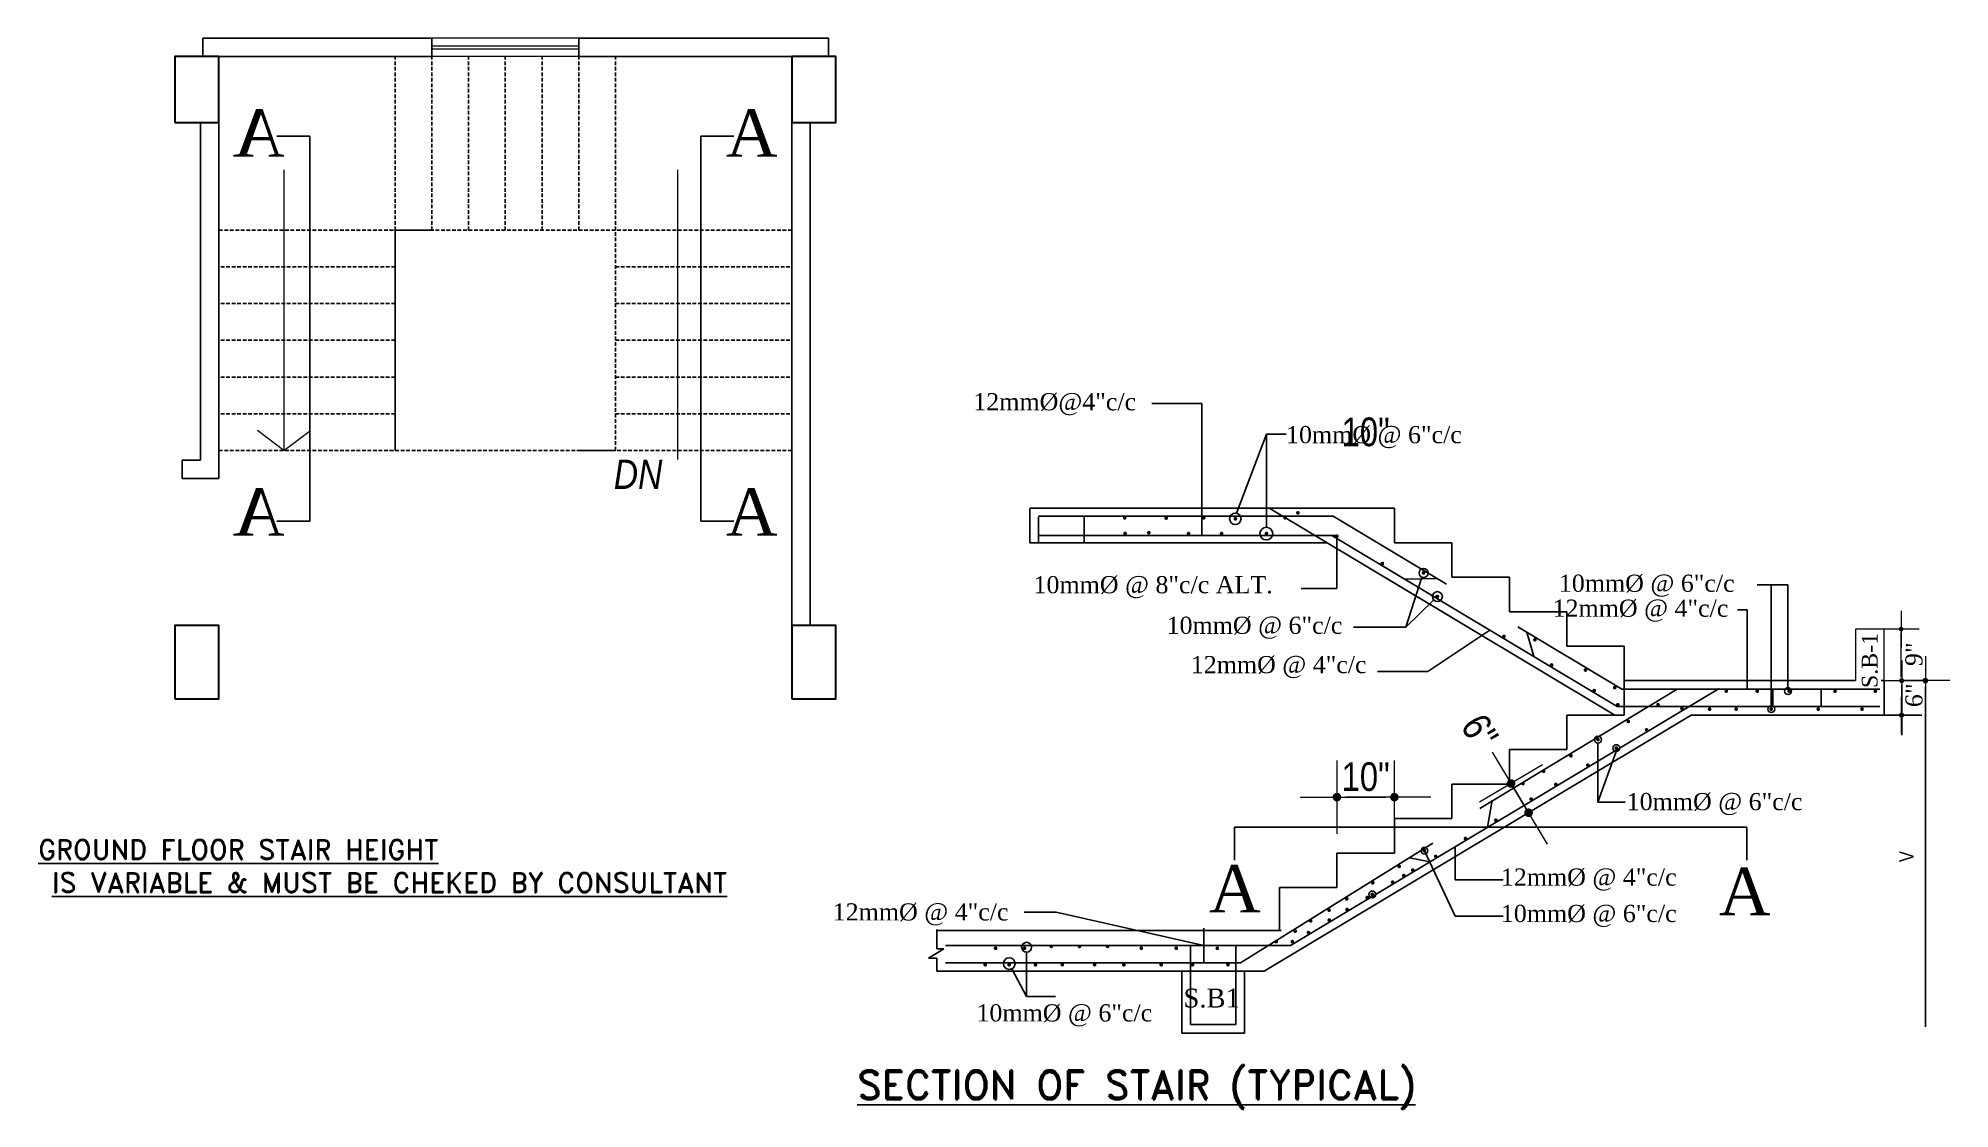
# Model space of a CAD drawing. Header units: inches. Extents: x -4010 to 65129, y -40138 to -1318.
# Drawn here: x 50202 to 50722, y -25588 to -25296 of the extents above; entities that cross this region are included whole.
import ezdxf

# ---------------------------------------------------------------- set-up
doc = ezdxf.new("R2010")
doc.units = ezdxf.units.IN
doc.header["$MEASUREMENT"] = 0
doc.linetypes.add('DASHED2', pattern=[0.375, 0.25, -0.125])
for name, color, linetype, lineweight in [('01', 7, 'Continuous', 13), ('BEAM', 7, 'Continuous', 13), ('Con. outline', 5, 'Continuous', 15), ('DIM', 7, 'Continuous', 15), ('DIM-TEXT', 5, 'Continuous', 13), ('Dimension', 7, 'Continuous', 15), ('LINE', 8, 'Continuous', 13), ('REINF', 1, 'Continuous', 30), ('Style', 182, 'Continuous', 15), ('win', 96, 'Continuous', 15)]:
    doc.layers.add(name, color=color, linetype=linetype, lineweight=lineweight)
for name, color, linetype in [('EARTH', 8, 'Continuous'), ('Stair', 190, 'DASHED2'), ('wall', 3, 'Continuous')]:
    doc.layers.add(name, color=color, linetype=linetype)
doc.layers.add('text', color=7, linetype='Continuous', true_color=0x6a7cf1)
doc.styles.add('SECTION', font='romand.shx', dxfattribs={"height": 100})
doc.styles.add('SIMPLEX', font='dutcheb.ttf', dxfattribs={"height": 24})
doc.styles.get("Standard").update_dxf_attribs({"font": 'ARIALN.TTF'})
doc.styles.add('T-2', font='ARIALN.TTF', dxfattribs={"height": 2.5})

msp = doc.modelspace()

# ---------------------------------------------------------------- texts
at = {"layer": '01', "color": 5, "lineweight": 25, "ltscale": 2, "char_height": 7.8, "attachment_point": 5, "style": 'T-2'}
for insert in [(50563.342, -25403.349), (50563.342, -25497.277)]:
    msp.add_mtext('\\A1;10"', dxfattribs=dict(at, insert=insert))
at = {"layer": '01', "color": 5, "lineweight": 25, "ltscale": 2, "insert": (50594.395, -25484.867), "char_height": 7.8, "attachment_point": 5, "rotation": 300.96376, "style": 'T-2'}
msp.add_mtext('\\A1;6"', dxfattribs=at)
at = {"layer": 'DIM', "ltscale": 4, "insert": (50358.559, -25410.856), "char_height": 8, "width": 123.5, "attachment_point": 1}
msp.add_mtext('{\\fArial Narrow|b0|i1|c0|p34;DN\\P} ', dxfattribs=at)
at = {"layer": 'DIM-TEXT', "lineweight": 25, "style": 'SIMPLEX'}
for s, height, p in [('12mm%%C@4"c/c', 4.68, (50456.479, -25397.424)), ('10mm%%C @ 6"c/c', 4.68, (50541.657, -25406.387)), ('10mm%%C @ 8"c/c ALT.', 4.68, (50472.878, -25447.275)), ('10mm%%C @ 6"c/c', 4.68, (50615.964, -25446.876)), ('12mm%%C @ 4"c/c', 4.68, (50614.254, -25453.678)), ('10mm%%C @ 6"c/c ', 4.68, (50509.12, -25458.331)), ('12mm%%C @ 4"c/c ', 4.68, (50515.714, -25469.051)), ('10mm%%C @ 6"c/c', 4.68, (50634.444, -25506.377)), ('12mm%%C @ 4"c/c', 4.68, (50600.165, -25526.944)), ('12mm%%C @ 4"c/c', 4.68, (50418.185, -25536.435)), ('10mm%%C @ 6"c/c', 4.68, (50600.165, -25536.858)), ('S.B1', 5.1426, (50513.726, -25560.137)), ('10mm%%C @ 6"c/c', 4.68, (50457.334, -25563.947))]:
    msp.add_text(s, height=height, dxfattribs=at).set_placement(p)
msp.add_text('S.B-1', height=4.3198, rotation=90, dxfattribs=at).set_placement((50702.773, -25473.107))
at = {"layer": 'DIM-TEXT', "lineweight": 25, "char_height": 4.68, "attachment_point": 5, "rotation": 87.75165, "style": 'SIMPLEX'}
for s, insert in [('\\A1;9"', (50712.754, -25463.916)), ('\\A1;6"', (50712.754, -25475.083))]:
    msp.add_mtext(s, dxfattribs=dict(at, insert=insert))
at = {"layer": 'Style', "lineweight": 25, "attachment_point": 1, "style": 'SECTION'}
for s, insert, char_height in [('{\\H1.5x;\\LGROUND FLOOR STAIR HEIGHT\\P IS VARIABLE & MUST BE CHEKED BY CONSULTANT}', (50201.791, -25514.415), 3.6), ('{\\H1.5x;\\LSECTION OF STAIR (TYPICAL)}', (50424.838, -25577.339), 5.2)]:
    msp.add_mtext(s, dxfattribs=dict(at, insert=insert, char_height=char_height))
at = {"layer": 'Style', "color": 5, "lineweight": 25, "insert": (50710.676, -25519.021), "char_height": 3.9, "attachment_point": 5, "rotation": 90, "style": 'T-2'}
msp.add_mtext('\\A1;V', dxfattribs=at)
at = {"layer": 'text', "lineweight": 25, "extrusion": (0, 0, -1), "char_height": 12.90726, "width": 370.25337, "attachment_point": 2, "text_direction": (-1, 0, 0)}
for insert in [(50261.865, -25315.438), (50261.865, -25418.693)]:
    msp.add_mtext('{\\fTimes New Roman|b0|i0|c0|p18;A}', dxfattribs=dict(at, insert=insert))
at = {"layer": 'text', "lineweight": 25, "char_height": 12.90726, "width": 370.25337, "attachment_point": 2}
for insert in [(50396.157, -25315.438), (50396.157, -25418.693)]:
    msp.add_mtext('{\\fTimes New Roman|b0|i0|c0|p18;A}', dxfattribs=dict(at, insert=insert))
at = {"layer": 'text', "color": 34, "lineweight": 25, "char_height": 12.90726, "width": 370.25337, "attachment_point": 2}
for insert in [(50527.726, -25521.346), (50666.586, -25522.099)]:
    msp.add_mtext('{\\fTimes New Roman|b0|i0|c0|p18;A}', dxfattribs=dict(at, insert=insert))

# ---------------------------------------------------------------- blocks, each defined once
blk = doc.blocks.new('DIM-U')
at = {"layer": 'DIM'}
for p, q in [((0, -4.26), (0, 4.26)), ((4.26, 0), (-4.26, 0))]:
    blk.add_line(p, q, dxfattribs=at)
at = {"layer": 'DIM', "const_width": 0.5}
blk.add_lwpolyline([(-0.25, 0, 1), (0.25, 0, 1)], format="xyb", close=True, dxfattribs=at)
blk = doc.blocks.new('DIM')
at = {"layer": 'DIM'}
for p, q in [((0, 5.08), (0, -5.08)), ((5.08, 0), (-5.08, 0))]:
    blk.add_line(p, q, dxfattribs=at)
at = {"layer": 'DIM', "const_width": 0.64}
blk.add_lwpolyline([(-0.32, 0, 1), (0.32, 0, 1)], format="xyb", close=True, dxfattribs=at)

# ---------------------------------------------------------------- linework, layer by layer
at = {"color": 4, "ltscale": 4}
for p, q in [((50275.743, -25322.696), (50266.756, -25322.696)), ((50275.743, -25322.696), (50275.743, -25427.612)), ((50382.278, -25322.696), (50382.278, -25427.612)), ((50382.278, -25322.696), (50391.266, -25322.696)), ((50275.743, -25427.612), (50266.756, -25427.612)), ((50382.278, -25427.612), (50391.266, -25427.612)), ((50471.864, -25424.165), (50471.864, -25433.525)), ((50667.173, -25511.046), (50527.639, -25511.046)), ((50527.639, -25511.046), (50527.639, -25520.034)), ((50667.173, -25511.046), (50667.173, -25520.034))]:
    msp.add_line(p, q, dxfattribs=at)
at = {"lineweight": 25}
msp.add_line((50704.579, -25471.082), (50704.601, -25480.489), dxfattribs=at)
at = {"layer": '01', "lineweight": 25, "ltscale": 2}
for p, q in [((50571.17, -25424.118), (50471.864, -25424.118)), ((50587.459, -25454.238), (50537.282, -25424.132)), ((50571.17, -25424.118), (50555.515, -25424.118)), ((50571.17, -25424.118), (50571.17, -25433.511)), ((50631.187, -25480.475), (50546.539, -25429.686)), ((50552.936, -25433.525), (50471.864, -25433.525)), ((50586.824, -25433.511), (50571.17, -25433.511)), ((50586.824, -25433.511), (50586.824, -25442.904)), ((50602.479, -25442.904), (50586.824, -25442.904)), ((50602.479, -25442.904), (50602.479, -25452.297)), ((50618.134, -25452.297), (50602.479, -25452.297)), ((50618.134, -25452.297), (50618.134, -25461.689)), ((50633.788, -25461.689), (50618.134, -25461.689)), ((50696.779, -25471.058), (50633.788, -25471.082)), ((50633.788, -25471.082), (50649.443, -25471.082)), ((50633.788, -25471.082), (50633.788, -25480.475)), ((50633.788, -25471.082), (50694.468, -25471.082)), ((50704.579, -25471.082), (50703.75, -25471.082)), ((50535.707, -25550.277), (50652.022, -25480.489)), ((50618.134, -25480.475), (50618.134, -25489.868)), ((50618.134, -25480.475), (50633.788, -25480.475)), ((50652.022, -25480.489), (50704.601, -25480.47)), ((50704.579, -25480.489), (50704.601, -25480.489)), ((50602.479, -25489.868), (50618.134, -25489.868)), ((50602.479, -25489.868), (50602.479, -25499.26)), ((50586.824, -25499.26), (50602.479, -25499.26)), ((50586.824, -25499.26), (50586.824, -25508.653)), ((50571.17, -25508.653), (50586.824, -25508.653)), ((50571.17, -25508.653), (50571.17, -25518.046)), ((50555.515, -25518.046), (50571.17, -25518.046)), ((50555.515, -25518.046), (50555.515, -25527.439)), ((50539.861, -25527.439), (50555.515, -25527.439)), ((50539.861, -25527.439), (50539.861, -25539.159)), ((50446.522, -25539.159), (50540.342, -25539.159)), ((50446.526, -25550.277), (50448.866, -25550.277)), ((50447.696, -25550.277), (50535.707, -25550.277)), ((50513.261, -25550.277), (50513.261, -25567.139)), ((50530.33, -25550.277), (50530.33, -25567.139)), ((50513.261, -25567.139), (50530.33, -25567.139))]:
    msp.add_line(p, q, dxfattribs=at)
at = {"layer": '01', "lineweight": 25}
msp.add_line((50633.788, -25471.082), (50633.788, -25461.689), dxfattribs=at)
at = {"layer": '01', "color": 6, "lineweight": 25, "ltscale": 2}
for p, q in [((50604.141, -25501.111), (50606.514, -25505.065)), ((50557.855, -25502.819), (50568.83, -25502.819))]:
    msp.add_line(p, q, dxfattribs=at)
at = {"layer": 'BEAM', "lineweight": 5}
for p, q in [((50704.579, -25457.042), (50696.779, -25457.042)), ((50696.779, -25457.042), (50696.779, -25471.082)), ((50704.579, -25471.082), (50704.579, -25457.042))]:
    msp.add_line(p, q, dxfattribs=at)
at = {"layer": 'BEAM', "color": 255, "lineweight": 9}
msp.add_line((50709.177, -25470.107), (50709.177, -25458.017), dxfattribs=at)
at = {"layer": 'Con. outline', "lineweight": 25}
for p, q in [((50471.864, -25424.165), (50471.864, -25427.475)), ((50471.864, -25430.023), (50471.864, -25433.525)), ((50446.522, -25538.874), (50446.522, -25544.195)), ((50448.469, -25544.195), (50444.275, -25546.743)), ((50444.275, -25546.743), (50446.522, -25546.743)), ((50446.522, -25544.195), (50448.469, -25544.195)), ((50446.522, -25546.743), (50446.522, -25550.244))]:
    msp.add_line(p, q, dxfattribs=at)
at = {"layer": 'DIM', "ltscale": 4}
for p, q in [((50268.711, -25331.882), (50268.711, -25408.352)), ((50376.021, -25410.83), (50376.021, -25331.882)), ((50268.711, -25408.352), (50261.511, -25402.928)), ((50268.711, -25408.352), (50275.911, -25402.928))]:
    msp.add_line(p, q, dxfattribs=at)
at = {"layer": 'DIM', "lineweight": 25}
for p, q in [((50518.728, -25395.533), (50505.102, -25395.533)), ((50518.728, -25395.533), (50518.728, -25426.221)), ((50528.2, -25425.448), (50536.298, -25403.938)), ((50536.298, -25403.938), (50541.657, -25403.936)), ((50536.298, -25403.938), (50536.299, -25429.268)), ((50518.728, -25431.506), (50518.728, -25426.221)), ((50578.626, -25442.861), (50574.261, -25456.547)), ((50669.953, -25444.984), (50678.309, -25444.984)), ((50673.751, -25473.648), (50673.751, -25444.984)), ((50678.309, -25468.734), (50678.309, -25444.984)), ((50574.261, -25456.547), (50581.933, -25449.102)), ((50664.657, -25451.824), (50667.294, -25451.824)), ((50667.294, -25468.734), (50667.294, -25451.824)), ((50574.261, -25456.547), (50560.046, -25456.547)), ((50597.148, -25457.314), (50580.253, -25468.584)), ((50580.253, -25468.584), (50566.58, -25468.584)), ((50667.294, -25473.43), (50667.294, -25468.734)), ((50678.309, -25473.43), (50678.309, -25468.734)), ((50673.751, -25478.345), (50673.751, -25473.648)), ((50626.613, -25488.085), (50626.613, -25504.177)), ((50631.609, -25490.382), (50626.613, -25504.177)), ((50626.613, -25504.177), (50634.066, -25504.177)), ((50587.698, -25516.344), (50587.698, -25521.04)), ((50579.364, -25517.416), (50587.698, -25535.265)), ((50587.698, -25521.04), (50587.698, -25525.351)), ((50587.698, -25525.351), (50600.78, -25525.351)), ((50470.304, -25534.172), (50479.056, -25534.172)), ((50519.265, -25543.233), (50479.056, -25534.172)), ((50587.698, -25535.265), (50600.78, -25535.265)), ((50519.265, -25543.233), (50519.265, -25538.536)), ((50519.265, -25547.929), (50519.265, -25540.884)), ((50470.999, -25545.106), (50470.999, -25557.174)), ((50466.997, -25549.588), (50470.999, -25557.174)), ((50470.999, -25557.174), (50478.854, -25557.174))]:
    msp.add_line(p, q, dxfattribs=at)
for centre, radius in [((50527.854, -25426.97), 1.561), ((50536.299, -25431.005), 1.737), ((50579.1, -25441.729), 1.228), ((50582.887, -25448.161), 1.34), ((50678.384, -25473.931), 0.926), ((50673.826, -25478.846), 0.926), ((50626.613, -25487.159), 0.926), ((50631.609, -25489.457), 0.926), ((50579.364, -25517.416), 0.926), ((50579.364, -25517.416), 0.926), ((50565.144, -25529.335), 0.926), ((50470.999, -25543.74), 1.365), ((50466.261, -25548.184), 1.585)]:
    msp.add_circle(centre, radius, dxfattribs=at)
at = {"layer": 'Dimension', "color": 6, "lineweight": 25}
for q in [(50704.601, -25480.489), (50704.579, -25480.489)]:
    msp.add_line((50704.579, -25471.082), q, dxfattribs=at)
at = {"layer": 'Dimension', "color": 255, "lineweight": 25}
msp.add_line((50709.34, -25472.155), (50709.34, -25479.416), dxfattribs=at)
at = {"layer": 'EARTH', "lineweight": 25}
for p, q in [((50555.51, -25431.735), (50555.51, -25445.976)), ((50555.51, -25445.976), (50545.8, -25445.976))]:
    msp.add_line(p, q, dxfattribs=at)
at = {"layer": 'LINE', "color": 1, "lineweight": 30, "ltscale": 4}
for points in [[(50239.011, -25319.031), (50251.011, -25319.031), (50251.011, -25301.031), (50239.011, -25301.031)], [(50407.011, -25319.031), (50419.011, -25319.031), (50419.011, -25301.031), (50407.011, -25301.031)], [(50239.011, -25476.031), (50251.011, -25476.031), (50251.011, -25456.031), (50239.011, -25456.031)], [(50407.011, -25476.031), (50419.011, -25476.031), (50419.011, -25456.031), (50407.011, -25456.031)]]:
    msp.add_lwpolyline(points, close=True, dxfattribs=at)
at = {"layer": 'REINF', "lineweight": 25}
for p, q in [((50554.455, -25426.221), (50474.202, -25426.221)), ((50474.204, -25426.48), (50474.204, -25433.525)), ((50486.684, -25426.221), (50486.684, -25433.525)), ((50585.379, -25444.775), (50554.455, -25426.221)), ((50555.611, -25431.506), (50474.202, -25431.506)), ((50631.837, -25478.127), (50554.135, -25431.506)), ((50596.525, -25456.939), (50554.135, -25431.506)), ((50582.87, -25443.27), (50574.006, -25443.428)), ((50633.138, -25473.43), (50604.808, -25456.433)), ((50607.26, -25457.904), (50609.104, -25464.487)), ((50542.884, -25543.233), (50659.631, -25473.185)), ((50594.46, -25505.893), (50648.21, -25473.43)), ((50703.416, -25473.43), (50633.138, -25473.43)), ((50674.262, -25478.127), (50674.262, -25473.43)), ((50687.394, -25478.127), (50687.394, -25473.43)), ((50703.416, -25478.127), (50631.837, -25478.127)), ((50597.795, -25503.611), (50596.483, -25511.046)), ((50529.246, -25547.929), (50581.68, -25515.39)), ((50575.239, -25519.387), (50580.901, -25520.422)), ((50448.866, -25543.233), (50542.884, -25543.233)), ((50448.866, -25547.929), (50529.246, -25547.929)), ((50515.601, -25543.233), (50515.601, -25564.799)), ((50527.99, -25543.233), (50527.99, -25564.799)), ((50515.601, -25564.799), (50527.99, -25564.799))]:
    msp.add_line(p, q, dxfattribs=at)
at = {"layer": 'REINF', "lineweight": 25, "const_width": 0.501}
for points in [[(50497.963, -25426.705, -1), (50497.462, -25426.705, -1)], [(50509.267, -25426.799, -1), (50508.766, -25426.799, -1)], [(50519.491, -25426.705, -1), (50518.99, -25426.705, -1)], [(50528.104, -25426.97, -1), (50527.603, -25426.97, -1)], [(50541.652, -25426.705, -1), (50541.151, -25426.705, -1)], [(50545.144, -25425.365, -1), (50544.643, -25425.365, -1)], [(50498.057, -25430.978, -1), (50497.556, -25430.978, -1)], [(50504.549, -25430.773, -1), (50504.048, -25430.773, -1)], [(50515.345, -25431.005, -1), (50514.844, -25431.005, -1)], [(50524.353, -25431.005, -1), (50523.852, -25431.005, -1)], [(50536.55, -25431.005, -1), (50536.049, -25431.005, -1)], [(50555.761, -25431.735, -1), (50555.26, -25431.735, -1)], [(50568.129, -25439.156, -1), (50567.628, -25439.156, -1)], [(50579.351, -25441.729, -1), (50578.85, -25441.729, -1)], [(50583.08, -25448.126, -1), (50582.579, -25448.126, -1)], [(50583.138, -25448.161, -1), (50582.637, -25448.161, -1)], [(50601.266, -25459.038, -1), (50600.765, -25459.038, -1)], [(50609.698, -25459.937, -1), (50609.197, -25459.937, -1)], [(50614.23, -25466.817, -1), (50613.729, -25466.817, -1)], [(50623.468, -25468.199, -1), (50622.967, -25468.199, -1)], [(50625.846, -25473.786, -1), (50625.345, -25473.786, -1)], [(50631.43, -25472.976, -1), (50630.929, -25472.976, -1)], [(50661.327, -25473.931, 1), (50661.828, -25473.931, 1)], [(50669.758, -25473.931, 1), (50670.259, -25473.931, 1)], [(50678.434, -25473.931, 1), (50678.935, -25473.931, 1)], [(50690.927, -25473.931, 1), (50691.428, -25473.931, 1)], [(50701.927, -25473.931, 1), (50702.428, -25473.931, 1)], [(50632.27, -25477.64, -1), (50631.769, -25477.64, -1)], [(50642.719, -25477.614, 1), (50643.22, -25477.614, 1)], [(50649.746, -25478.725, -1), (50649.245, -25478.725, -1)], [(50656.761, -25478.846, 1), (50657.261, -25478.846, 1)], [(50664.003, -25478.846, 1), (50664.504, -25478.846, 1)], [(50673.55, -25478.846, 1), (50674.051, -25478.846, 1)], [(50686.369, -25478.846, 1), (50686.869, -25478.846, 1)], [(50698.278, -25478.846, 1), (50698.778, -25478.846, 1)], [(50635.134, -25482.208, -1), (50634.633, -25482.208, -1)], [(50640.107, -25484.508, -1), (50639.606, -25484.508, -1)], [(50626.863, -25487.159, -1), (50626.362, -25487.159, -1)], [(50631.859, -25489.457, -1), (50631.358, -25489.457, -1)], [(50612.042, -25495.767, -1), (50611.541, -25495.767, -1)], [(50619.513, -25491.56, -1), (50619.012, -25491.56, -1)], [(50624.105, -25494.109, -1), (50623.604, -25494.109, -1)], [(50606.414, -25499.137, -1), (50605.913, -25499.137, -1)], [(50615.393, -25499.336, -1), (50614.892, -25499.336, -1)], [(50608.68, -25503.364, -1), (50608.179, -25503.364, -1)], [(50599.073, -25509.128, -1), (50598.573, -25509.128, -1)], [(50590.778, -25514.105, -1), (50590.278, -25514.105, -1)], [(50572.721, -25521.694, -1), (50572.22, -25521.694, -1)], [(50579.614, -25517.416, -1), (50579.113, -25517.416, -1)], [(50582.672, -25518.969, -1), (50582.171, -25518.969, -1)], [(50582.676, -25518.966, -1), (50582.175, -25518.966, -1)], [(50565.518, -25526.164, -1), (50565.017, -25526.164, -1)], [(50570.935, -25526.011, -1), (50570.434, -25526.011, -1)], [(50573.965, -25524.193, -1), (50573.464, -25524.193, -1)], [(50576.442, -25522.707, -1), (50575.941, -25522.707, -1)], [(50558.443, -25530.555, -1), (50557.942, -25530.555, -1)], [(50563.991, -25530.178, -1), (50563.49, -25530.178, -1)], [(50565.395, -25529.335, -1), (50564.894, -25529.335, -1)], [(50548.61, -25536.534, -1), (50548.109, -25536.534, -1)], [(50553.627, -25533.626, -1), (50553.126, -25533.626, -1)], [(50553.68, -25536.313, -1), (50553.179, -25536.313, -1)], [(50558.527, -25533.456, -1), (50558.026, -25533.456, -1)], [(50539.224, -25542.197, -1), (50538.723, -25542.197, -1)], [(50543.636, -25542.198, -1), (50543.135, -25542.198, -1)], [(50544.393, -25539.348, -1), (50543.892, -25539.348, -1)], [(50548.01, -25539.715, -1), (50547.509, -25539.715, -1)], [(50459.968, -25548.48, -1), (50459.467, -25548.48, -1)], [(50462.789, -25544.005, -1), (50462.288, -25544.005, -1)], [(50466.485, -25548.48, -1), (50465.984, -25548.48, -1)], [(50470.687, -25544.005, -1), (50470.186, -25544.005, -1)], [(50473.675, -25548.48, -1), (50473.174, -25548.48, -1)], [(50477.977, -25543.483, -1), (50477.476, -25543.483, -1)], [(50480.967, -25548.48, -1), (50480.466, -25548.48, -1)], [(50485.641, -25543.483, -1), (50485.14, -25543.483, -1)], [(50489.78, -25548.48, -1), (50489.279, -25548.48, -1)], [(50493.305, -25543.483, -1), (50492.804, -25543.483, -1)], [(50497.712, -25548.494, -1), (50497.211, -25548.494, -1)], [(50502.476, -25544.005, -1), (50501.975, -25544.005, -1)], [(50507.905, -25548.48, -1), (50507.404, -25548.48, -1)], [(50511.997, -25544.005, -1), (50511.496, -25544.005, -1)], [(50516.457, -25548.48, -1), (50515.956, -25548.48, -1)], [(50523.184, -25544.005, -1), (50522.683, -25544.005, -1)], [(50526.092, -25548.48, -1), (50525.591, -25548.48, -1)]]:
    msp.add_lwpolyline(points, format="xyb", close=True, dxfattribs=at)
at = {"layer": 'Stair', "ltscale": 4}
for p, q in [((50299.011, -25408.352), (50299.011, -25300.352)), ((50309.011, -25348.352), (50309.011, -25300.352)), ((50319.011, -25348.352), (50319.011, -25301.031)), ((50319.011, -25348.352), (50319.011, -25301.031)), ((50329.011, -25348.352), (50329.011, -25301.031)), ((50339.011, -25348.352), (50339.011, -25301.031)), ((50349.011, -25348.352), (50349.011, -25301.031)), ((50349.011, -25348.352), (50349.011, -25301.031)), ((50359.011, -25408.352), (50359.011, -25301.031)), ((50309.011, -25348.352), (50251.011, -25348.352)), ((50349.011, -25348.352), (50407.011, -25348.352)), ((50299.011, -25358.352), (50251.011, -25358.352)), ((50359.011, -25358.352), (50407.011, -25358.352)), ((50299.011, -25368.352), (50251.011, -25368.352)), ((50359.011, -25368.352), (50407.011, -25368.352)), ((50299.011, -25378.352), (50251.011, -25378.352)), ((50359.011, -25378.352), (50407.011, -25378.352)), ((50299.011, -25388.352), (50251.011, -25388.352)), ((50359.011, -25388.352), (50407.011, -25388.352)), ((50299.011, -25398.352), (50251.011, -25398.352)), ((50359.011, -25398.352), (50407.011, -25398.352)), ((50309.011, -25408.352), (50251.011, -25408.352)), ((50349.011, -25408.352), (50407.011, -25408.352))]:
    msp.add_line(p, q, dxfattribs=at)
msp.add_lwpolyline([(50299.011, -25408.352), (50359.011, -25408.352), (50359.011, -25348.352), (50299.011, -25348.352)], close=True, dxfattribs=at)
at = {"layer": 'Style', "color": 6, "lineweight": 25}
msp.add_line((50715.787, -25472.642), (50715.787, -25565.401), dxfattribs=at)
msp.add_line((50715.787, -25472.642), (50715.787, -25565.401), dxfattribs=at)
at = {"layer": 'wall', "ltscale": 4}
for p, q in [((50309.011, -25296.031), (50246.624, -25296.031)), ((50246.624, -25296.031), (50246.624, -25301.031)), ((50309.011, -25301.031), (50309.011, -25296.031)), ((50349.011, -25301.031), (50349.011, -25296.031)), ((50349.011, -25296.031), (50417.011, -25296.031)), ((50417.011, -25301.031), (50417.011, -25296.031)), ((50309.011, -25301.031), (50251.011, -25301.031)), ((50349.011, -25301.031), (50407.011, -25301.031)), ((50246.011, -25319.031), (50246.011, -25411.031)), ((50251.011, -25416.031), (50251.011, -25319.031)), ((50407.011, -25456.352), (50407.011, -25319.031)), ((50412.011, -25421.031), (50412.011, -25319.031)), ((50241.011, -25416.031), (50241.011, -25411.031)), ((50241.011, -25411.031), (50246.011, -25411.031)), ((50241.011, -25416.031), (50251.011, -25416.031)), ((50412.011, -25456.031), (50412.011, -25421.031))]:
    msp.add_line(p, q, dxfattribs=at)
at = {"layer": 'win', "ltscale": 4}
for p, q in [((50349.011, -25296.031), (50309.011, -25296.031)), ((50349.011, -25298.19), (50309.011, -25298.19)), ((50349.011, -25299.031), (50309.011, -25299.031)), ((50349.011, -25301.031), (50309.011, -25301.031))]:
    msp.add_line(p, q, dxfattribs=at)

# ---------------------------------------------------------------- block references
at = {"layer": '01', "color": 6, "lineweight": 25, "ltscale": 2, "yscale": 2.339999999996508, "zscale": 2.34}
for p, xscale, rotation in [((50602.937, -25499.104), 2.340000000011124, 120.963756531768), ((50555.515, -25502.819), 2.339999999996508, 180), ((50607.717, -25507.071), 2.340000000011124, 300.963756531768)]:
    msp.add_blockref('DIM-U', p, dxfattribs=dict(at, xscale=xscale, rotation=rotation))
at = {"layer": '01', "color": 6, "lineweight": 25, "ltscale": 2, "xscale": 2.339999999996508, "yscale": 2.339999999996508, "zscale": 2.34}
msp.add_blockref('DIM-U', (50571.17, -25502.819), dxfattribs=at)
at = {"layer": 'BEAM', "color": 255, "lineweight": 9, "yscale": 0.9750000000058208, "zscale": 0.975}
for p, xscale, rotation in [((50709.177, -25457.042), -0.9750000000058208, 270), ((50709.177, -25480.489), 0.9750000000058208, 90)]:
    msp.add_blockref('DIM', p, dxfattribs=dict(at, xscale=xscale, rotation=rotation))
at = {"layer": 'Dimension', "color": 255, "lineweight": 25, "xscale": 1.072500000009313, "yscale": 1.072500000009313, "zscale": 1.0725}
for p, rotation in [((50709.34, -25471.082), 90), ((50709.34, -25480.489), 270), ((50709.34, -25480.489), 90)]:
    msp.add_blockref('DIM', p, dxfattribs=dict(at, rotation=rotation))
at = {"layer": 'Style', "color": 6, "lineweight": 25, "xscale": 1.559999999997672, "yscale": 1.559999999997672, "zscale": 1.56, "rotation": 90}
msp.add_blockref('DIM-U', (50715.787, -25471.082), dxfattribs=at)
msp.add_blockref('DIM-U', (50715.787, -25471.082), dxfattribs=at)

msp.set_redraw_order([(e.dxf.handle, doc.entitydb.next_handle()) for e in msp.query("TEXT MTEXT ATTDEF DIMENSION ARC_DIMENSION")])  # texts and dimensions are drawn at this point

doc.saveas('drawing.dxf')
